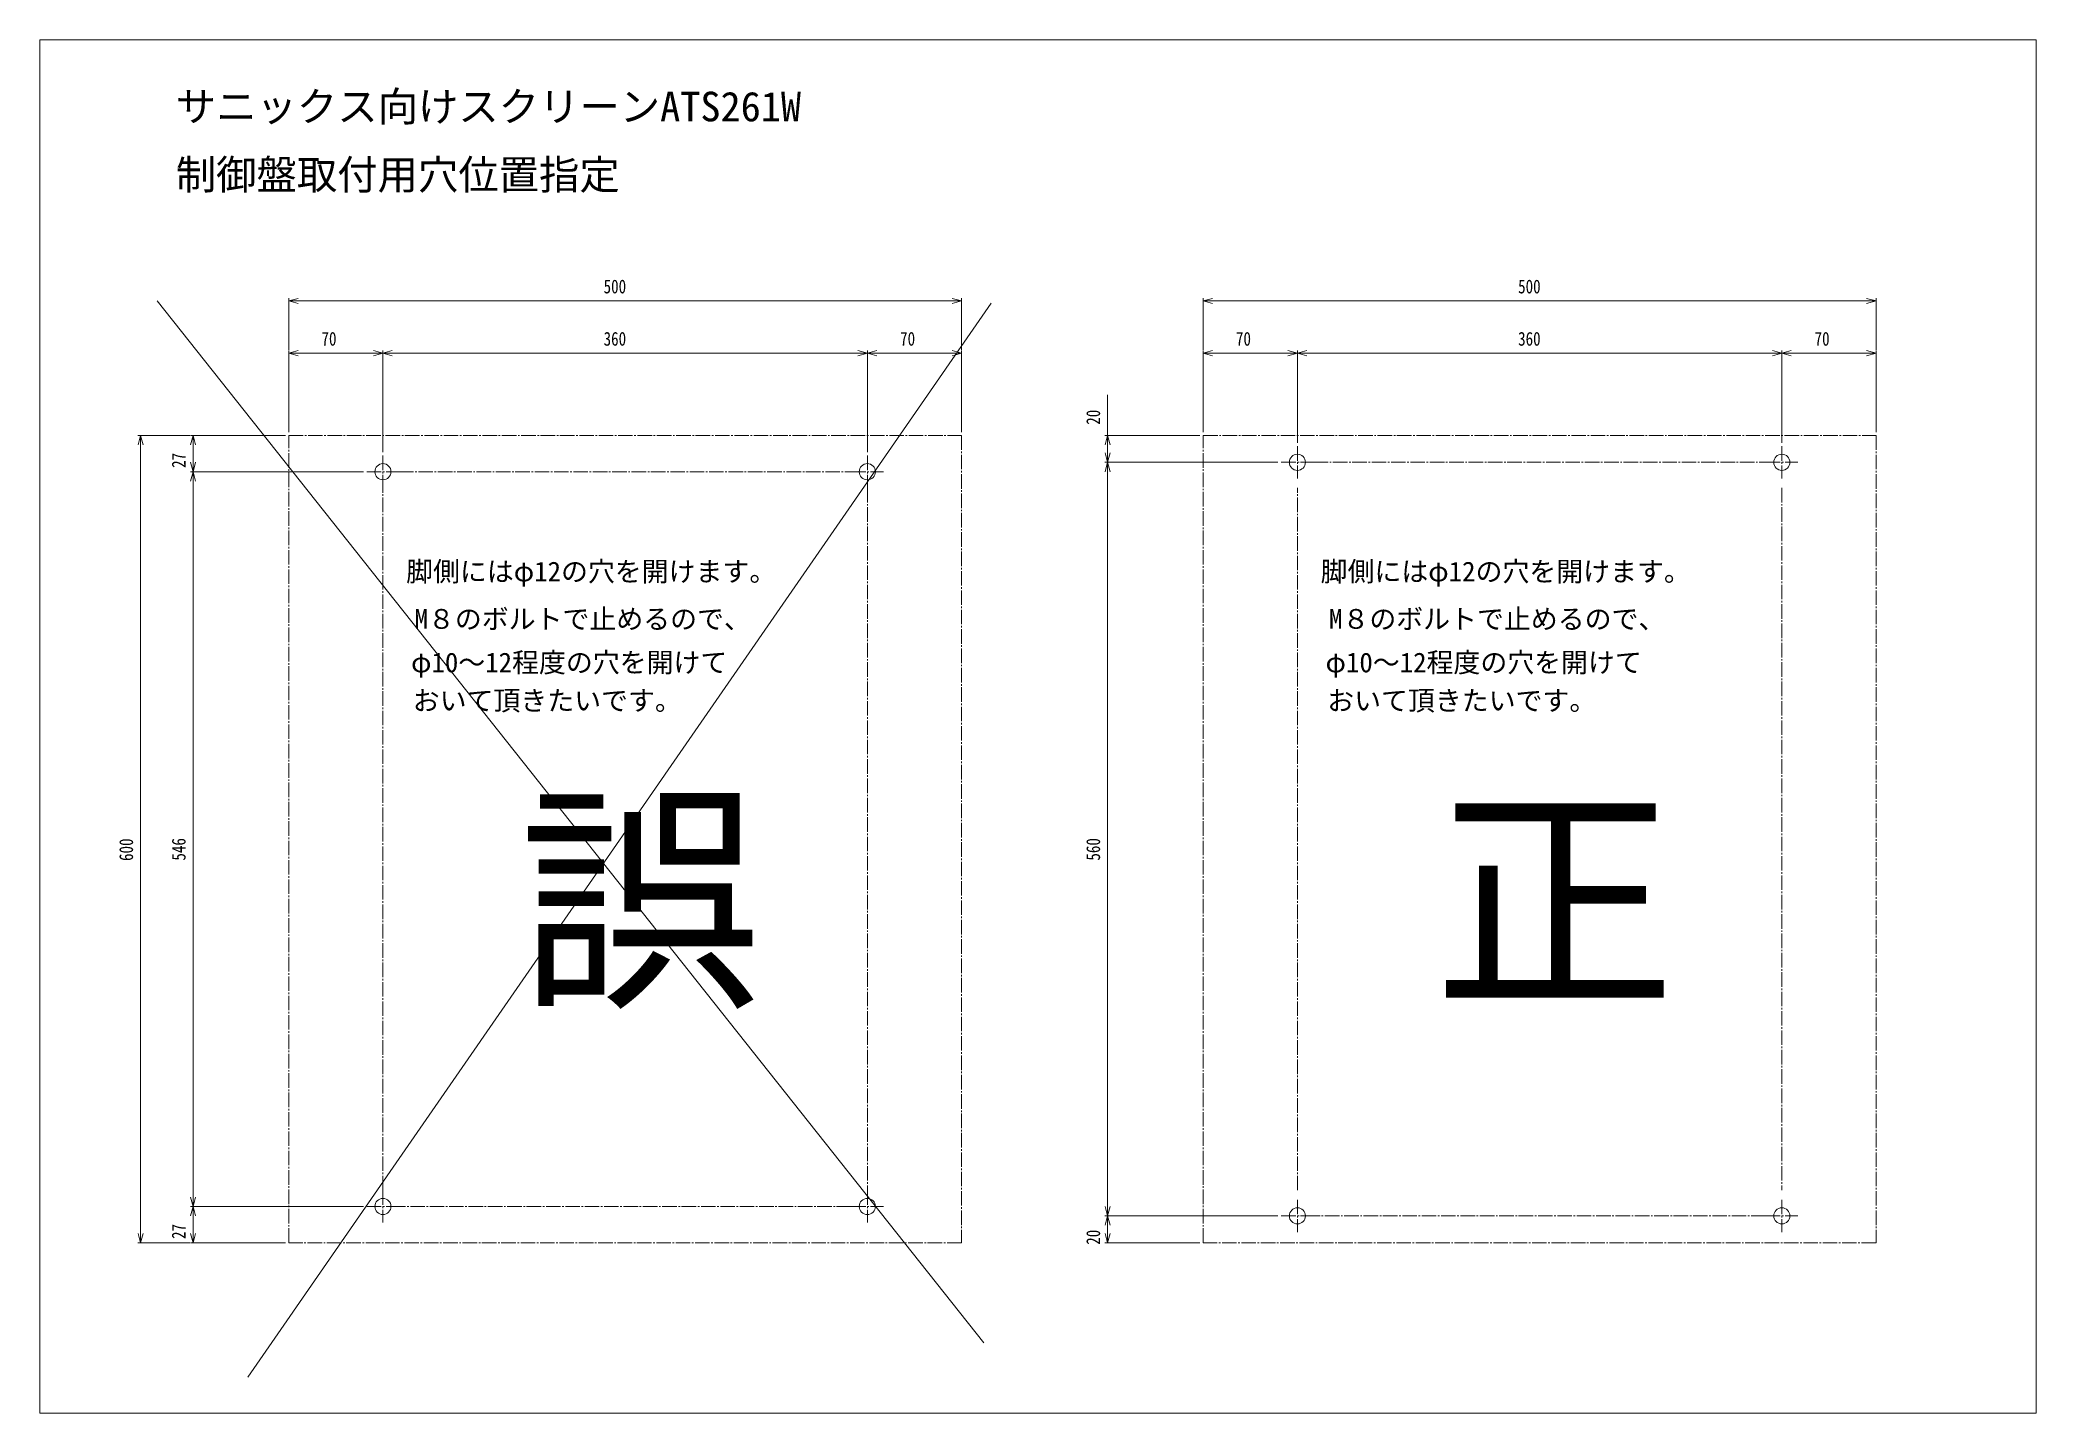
# Model space of a CAD drawing. Units: millimetres at full size. Extents: x -5218 to 5218, y -4308 to 3712.
# Drawn here: x -1794 to -310, y -1451 to -431 of the extents above; entities that cross this region are included whole.
import ezdxf
from ezdxf.enums import TextEntityAlignment as Align

# ---------------------------------------------------------------- set-up
doc = ezdxf.new("R2010")
doc.units = ezdxf.units.MM
doc.header["$LTSCALE"] = 1.2
doc.linetypes.add('CHAIN2', pattern=[12, 9, -1, 1, -1])
for name, color, linetype, lineweight in [('0-0_Defpoints', 3, 'Continuous', 9), ('0-1_01_外形線', 134, 'Continuous', 9), ('0-3_04_中心線', 4, 'CHAIN2', 9), ('0-C_07_寸法線', 3, 'Continuous', 9)]:
    doc.layers.add(name, color=color, linetype=linetype, lineweight=lineweight)
doc.layers.add('0-A_06_文字', color=134, linetype='Continuous')
doc.styles.add('ＭＳ ゴシック', font='')
doc.styles.get('ＭＳ ゴシック').set_extended_font_data('MS Gothic')

msp = doc.modelspace()

# ---------------------------------------------------------------- texts
at = {"layer": '0-A_06_文字', "style": 'ＭＳ ゴシック'}
for s, height, p in [('サニックス向けスクリーンATS261W', 21.99, (-1692.832, -497.641)), ('制御盤取付用穴位置指定', 21.99, (-1692.832, -548.278)), ('脚側にはφ12の穴を開けます。', 14.66, (-1521.647, -837.285)), ('脚側にはφ12の穴を開けます。', 14.66, (-842.049, -837.285)), ('M８のボルトで止めるので、', 14.66, (-1515.407, -872.55)), ('M８のボルトで止めるので、', 14.66, (-835.809, -872.55)), ('φ10～12程度の穴を開けて', 14.66, (-1517.989, -904.892)), ('φ10～12程度の穴を開けて', 14.66, (-838.391, -904.892)), ('おいて頂きたいです。', 14.66, (-1516.758, -933.211)), ('おいて頂きたいです。', 14.66, (-837.16, -933.211)), ('誤', 132, (-1437.849, -1175.677)), ('正', 132, (-758.251, -1175.677))]:
    msp.add_text(s, height=height, dxfattribs=at).set_placement(p, align=Align.BOTTOM_LEFT)
at = {"layer": '0-C_07_寸法線', "color": 134, "style": 'ＭＳ ゴシック', "width": 0.8}
for s, p in [('500', (-1374.912, -621.983)), ('500', (-695.314, -621.983)), ('70', (-1584.579, -660.842)), ('360', (-1374.912, -660.842)), ('70', (-1154.579, -660.842)), ('70', (-904.981, -660.842)), ('360', (-695.314, -660.842)), ('70', (-474.981, -660.842))]:
    msp.add_text(s, height=10.26, dxfattribs=at).set_placement(p, align=Align.BOTTOM_LEFT)
for s, p in [('20', (-1002.879, -716.534)), ('27', (-1682.477, -748.6)), ('600', (-1721.513, -1040.7)), ('546', (-1682.477, -1040.431)), ('560', (-1002.879, -1040.431)), ('27', (-1682.477, -1321.598)), ('20', (-1002.879, -1325.9))]:
    msp.add_text(s, height=10.26, rotation=90, dxfattribs=at).set_placement(p, align=Align.BOTTOM_LEFT)

# ---------------------------------------------------------------- blocks, each defined once
blk = doc.blocks.new('_Open30')
at = {"layer": '0-C_07_寸法線'}
blk.add_line((0, 0), (-1, 0), dxfattribs=at)
blk.add_lwpolyline([(-1, 0.2679), (0, 0), (-1, -0.2679)], dxfattribs=at)

# ---------------------------------------------------------------- linework, layer by layer
at = {"layer": '0-0_Defpoints', "color": 134}
msp.add_lwpolyline([(-310.384, -1450.966), (-310.384, -430.559), (-1793.798, -430.559), (-1793.798, -1450.966)], close=True, dxfattribs=at)
at = {"layer": '0-1_01_外形線'}
for p, q in [((-1706.644, -624.365), (-1092.261, -1398.869)), ((-1086.792, -626.187), (-1639.19, -1424.382))]:
    msp.add_line(p, q, dxfattribs=at)
at = {"layer": '0-1_01_外形線', "linetype": 'CHAIN2'}
for points in [[(-1608.912, -724.434), (-1108.913, -724.434), (-1108.913, -1324.433), (-1608.912, -1324.433)], [(-929.314, -724.434), (-429.315, -724.434), (-429.315, -1324.433), (-929.314, -1324.433)]]:
    msp.add_lwpolyline(points, close=True, dxfattribs=at)
at = {"layer": '0-1_01_外形線'}
for centre in [(-859.314, -744.434), (-499.315, -744.434), (-1538.912, -751.434), (-1178.913, -751.434), (-1538.912, -1297.429), (-1178.913, -1297.429), (-859.314, -1304.429), (-499.315, -1304.429)]:
    msp.add_circle(centre, 6, dxfattribs=at)
at = {"layer": '0-3_04_中心線'}
for p, q in [((-1538.912, -739.434), (-1538.912, -763.434)), ((-1178.913, -739.434), (-1178.913, -763.434)), ((-859.314, -732.434), (-859.314, -756.434)), ((-499.315, -732.434), (-499.315, -756.434)), ((-1550.912, -751.434), (-1526.912, -751.434)), ((-1526.912, -751.434), (-1190.913, -751.434)), ((-1190.913, -751.434), (-1166.913, -751.434)), ((-871.314, -744.434), (-847.314, -744.434)), ((-847.314, -744.434), (-511.315, -744.434)), ((-511.315, -744.434), (-487.315, -744.434)), ((-1538.912, -1285.429), (-1538.912, -763.434)), ((-1178.913, -763.434), (-1178.913, -1285.429)), ((-859.314, -1285.429), (-859.314, -763.434)), ((-499.315, -763.434), (-499.315, -1285.429)), ((-1538.912, -1285.429), (-1538.912, -1309.429)), ((-1178.913, -1285.429), (-1178.913, -1309.429)), ((-1550.912, -1297.429), (-1526.912, -1297.429)), ((-1190.913, -1297.429), (-1526.912, -1297.429)), ((-1190.913, -1297.429), (-1166.913, -1297.429)), ((-871.314, -1304.429), (-847.314, -1304.429)), ((-859.314, -1292.429), (-859.314, -1316.429)), ((-511.315, -1304.429), (-847.314, -1304.429)), ((-511.315, -1304.429), (-487.315, -1304.429)), ((-499.315, -1292.429), (-499.315, -1316.429))]:
    msp.add_line(p, q, dxfattribs=at)
at = {"layer": '0-C_07_寸法線'}
for p, q in [((-1608.912, -660.842), (-1608.912, -622.483)), ((-1108.913, -660.842), (-1108.913, -622.483)), ((-929.314, -660.842), (-929.314, -622.483)), ((-429.315, -660.842), (-429.315, -622.483)), ((-1601.912, -624.483), (-1115.913, -624.483)), ((-922.314, -624.483), (-436.315, -624.483)), ((-1608.912, -721.934), (-1608.912, -661.342)), ((-1545.912, -663.342), (-1601.912, -663.342)), ((-1538.912, -736.934), (-1538.912, -661.342)), ((-1538.912, -736.934), (-1538.912, -661.342)), ((-1531.912, -663.342), (-1185.913, -663.342)), ((-1178.913, -736.934), (-1178.913, -661.342)), ((-1178.913, -736.934), (-1178.913, -661.342)), ((-1171.913, -663.342), (-1115.913, -663.342)), ((-1108.913, -721.934), (-1108.913, -661.342)), ((-929.314, -721.934), (-929.314, -661.342)), ((-866.314, -663.342), (-922.314, -663.342)), ((-859.314, -729.934), (-859.314, -661.342)), ((-859.314, -729.934), (-859.314, -661.342)), ((-852.314, -663.342), (-506.315, -663.342)), ((-499.315, -729.934), (-499.315, -661.342)), ((-499.315, -729.934), (-499.315, -661.342)), ((-492.315, -663.342), (-436.315, -663.342)), ((-429.315, -721.934), (-429.315, -661.342)), ((-1000.379, -724.434), (-1000.379, -694.301)), ((-1682.477, -724.434), (-1721.013, -724.434)), ((-1611.412, -724.434), (-1681.977, -724.434)), ((-931.814, -724.434), (-1002.379, -724.434)), ((-1719.013, -731.434), (-1719.013, -1317.433)), ((-1679.977, -744.434), (-1679.977, -731.434)), ((-1000.379, -737.434), (-1000.379, -731.434)), ((-1562.912, -751.434), (-1681.977, -751.434)), ((-1553.412, -751.434), (-1681.977, -751.434)), ((-873.814, -744.434), (-1002.379, -744.434)), ((-873.814, -744.434), (-1002.379, -744.434)), ((-1000.379, -751.434), (-1000.379, -1297.429)), ((-1679.977, -758.434), (-1679.977, -1290.429)), ((-1553.412, -1297.429), (-1681.977, -1297.429)), ((-1553.412, -1297.429), (-1681.977, -1297.429)), ((-1679.977, -1317.433), (-1679.977, -1304.429)), ((-873.814, -1304.429), (-1002.379, -1304.429)), ((-873.814, -1304.429), (-1002.379, -1304.429)), ((-1000.379, -1317.433), (-1000.379, -1311.429)), ((-1682.477, -1324.433), (-1721.013, -1324.433)), ((-1611.412, -1324.433), (-1681.977, -1324.433)), ((-931.814, -1324.433), (-1002.379, -1324.433))]:
    msp.add_line(p, q, dxfattribs=at)

# ---------------------------------------------------------------- block references
at = {"layer": '0-C_07_寸法線', "xscale": 7, "yscale": 7}
for p, rotation in [((-1608.912, -624.483), 180), ((-929.314, -624.483), 180), ((-1608.912, -663.342), 180), ((-1538.912, -663.342), 180), ((-1178.913, -663.342), 180), ((-929.314, -663.342), 180), ((-859.314, -663.342), 180), ((-499.315, -663.342), 180), ((-1719.013, -724.434), 90), ((-1679.977, -724.434), 90), ((-1000.379, -724.434), 90), ((-1000.379, -744.434), 270), ((-1679.977, -751.434), 270), ((-1679.977, -751.434), 90), ((-1000.379, -744.434), 90), ((-1679.977, -1297.429), 270), ((-1679.977, -1297.429), 90), ((-1000.379, -1304.429), 270), ((-1000.379, -1304.429), 90), ((-1719.013, -1324.433), 270), ((-1679.977, -1324.433), 270), ((-1000.379, -1324.433), 270)]:
    msp.add_blockref('_Open30', p, dxfattribs=dict(at, rotation=rotation))
for p in [(-1108.913, -624.483), (-429.315, -624.483), (-1538.912, -663.342), (-1178.913, -663.342), (-1108.913, -663.342), (-859.314, -663.342), (-499.315, -663.342), (-429.315, -663.342)]:
    msp.add_blockref('_Open30', p, dxfattribs=at)

msp.set_redraw_order([(e.dxf.handle, doc.entitydb.next_handle()) for e in msp.query("TEXT MTEXT ATTDEF DIMENSION ARC_DIMENSION")])  # texts and dimensions are drawn at this point

doc.saveas('drawing.dxf')
